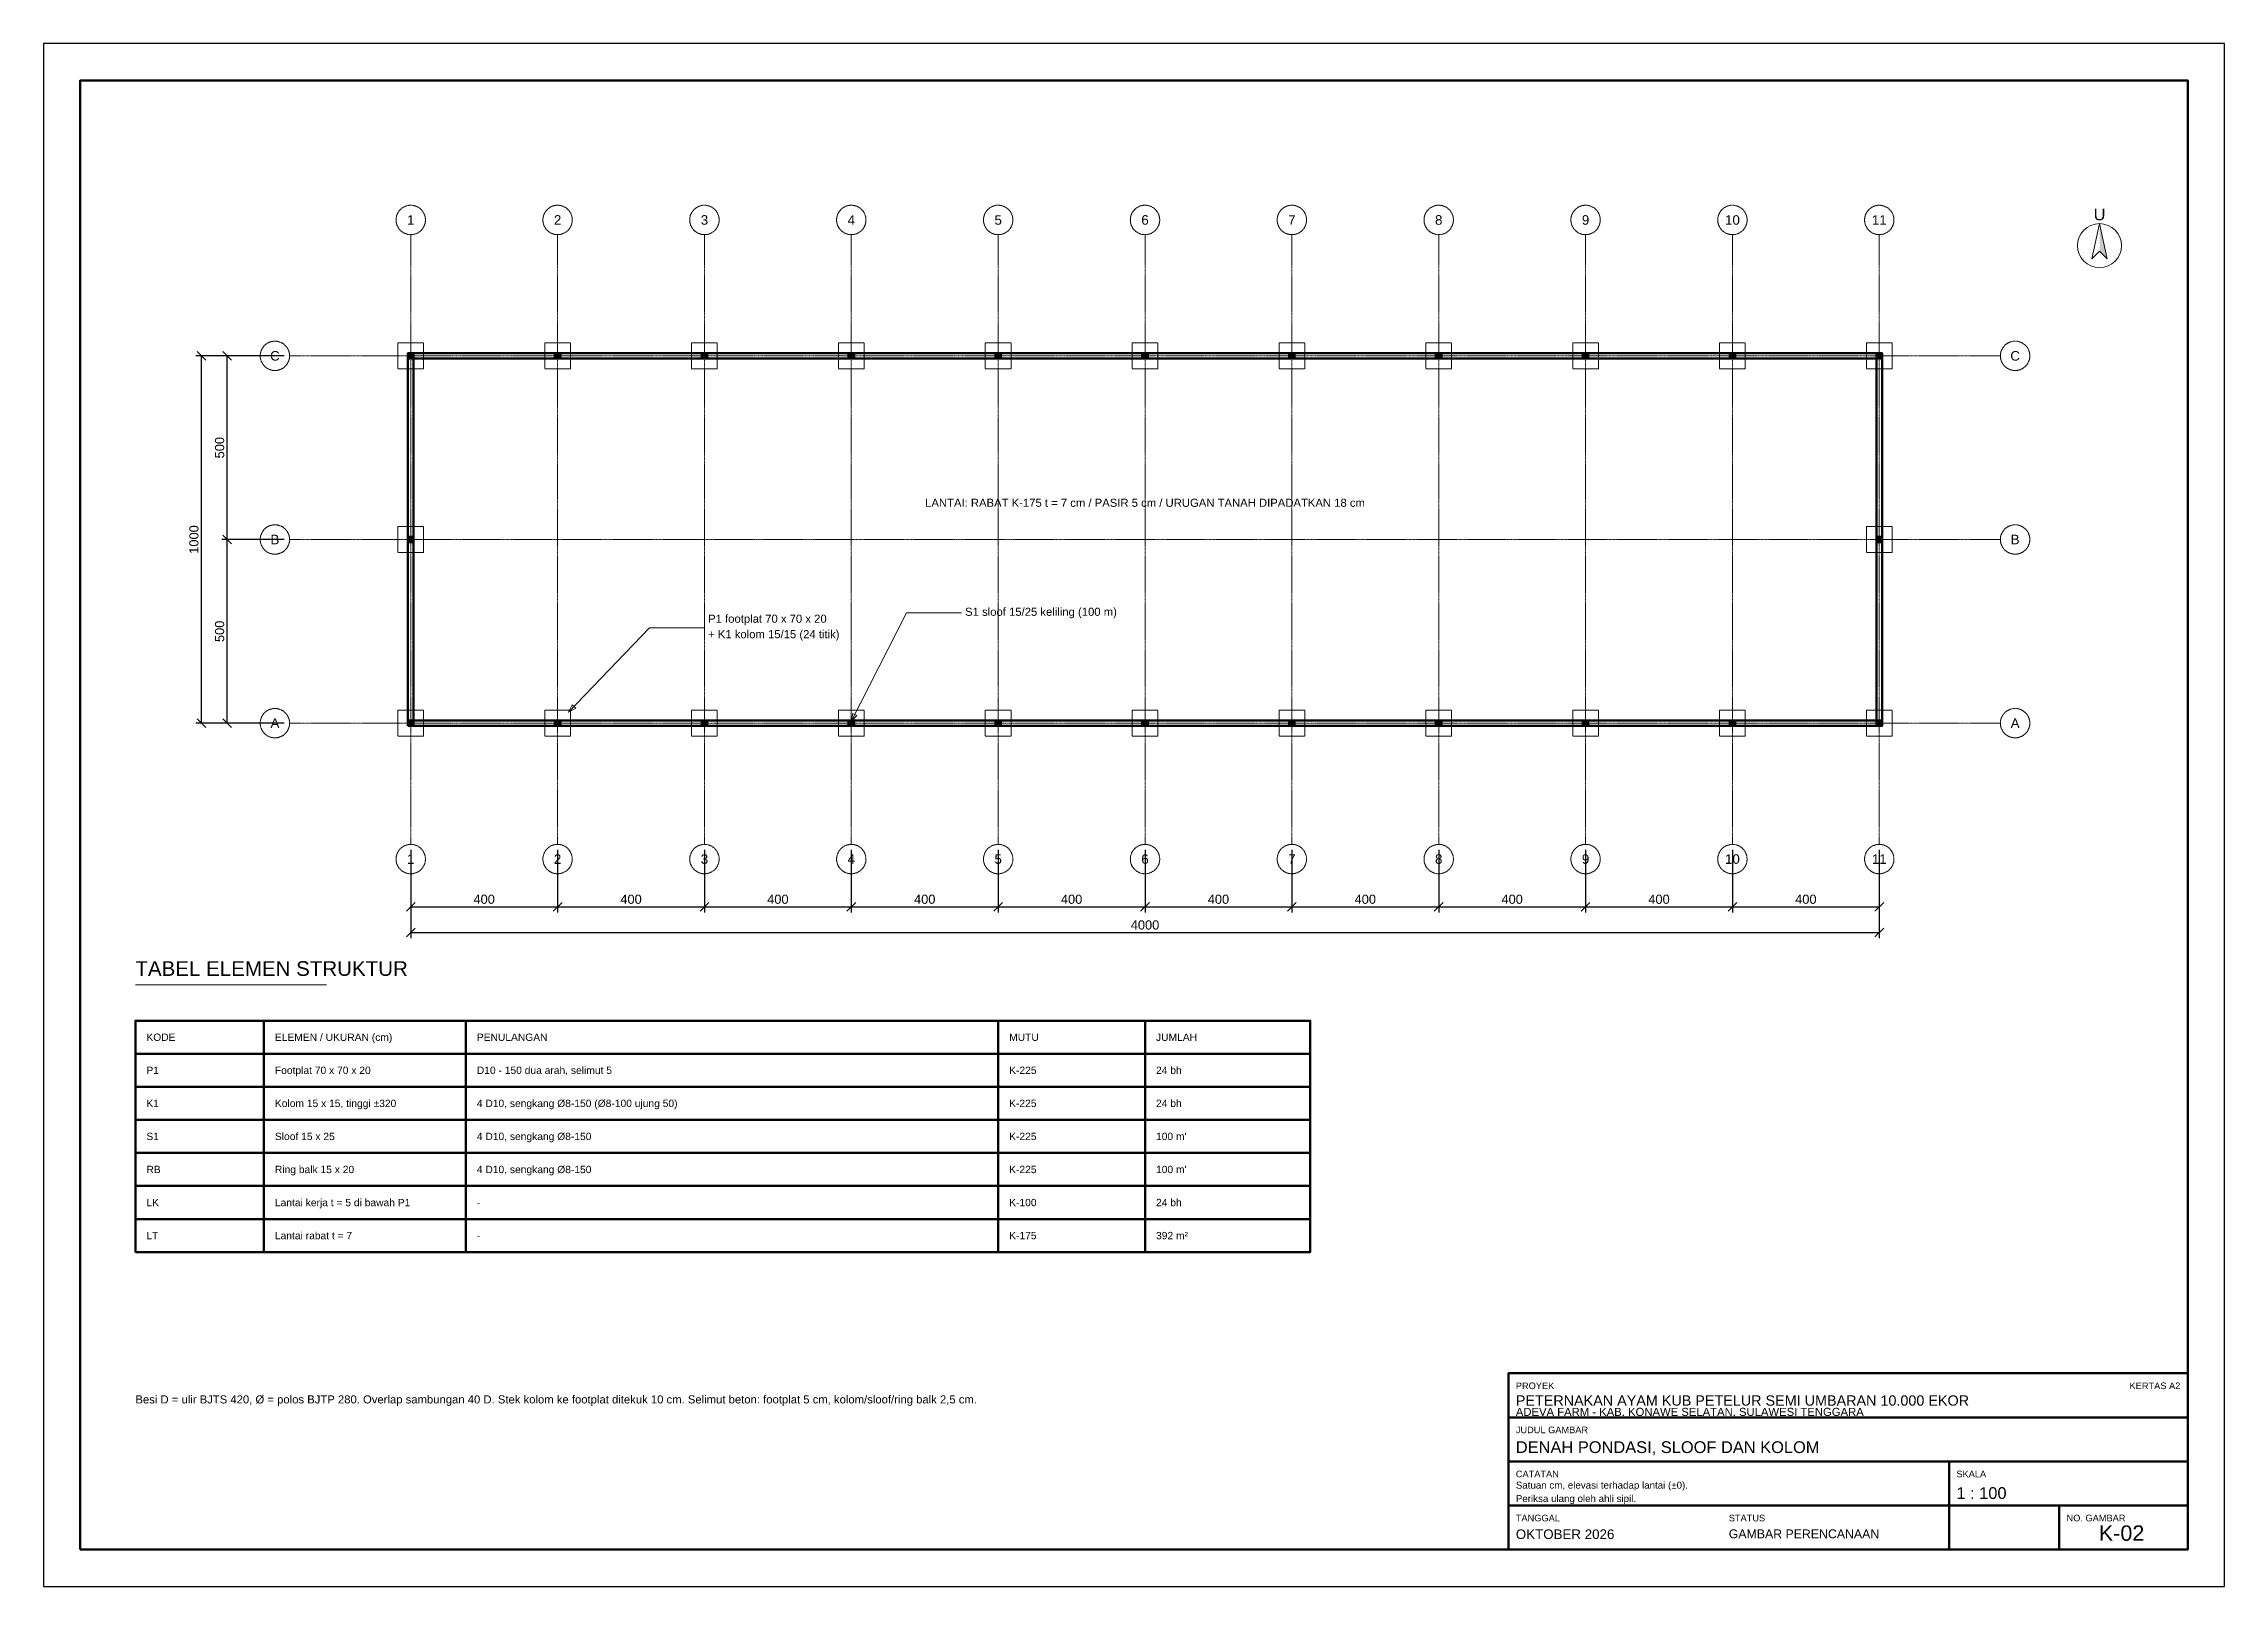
# Model space of a CAD drawing. Header units: centimetres. Extents: x 0 to 31918, y 0 to 4200.
# Drawn here: x 6440 to 12380, y 0 to 4200 of the extents above; entities that cross this region are included whole.
import ezdxf
from ezdxf.enums import TextEntityAlignment as Align

# ---------------------------------------------------------------- set-up
doc = ezdxf.new("R2010")
doc.units = ezdxf.units.CM
doc.linetypes.add('DASHDOT', pattern=[3.556, 2.54, -0.508, 0, -0.508])
doc.linetypes.add('DASHED', pattern=[1.524, 1.27, -0.254])
for name, color, linetype, lineweight in [('A-DIM', 140, 'CONTINUOUS', 13), ('A-FRAME', 7, 'CONTINUOUS', 50), ('A-GRID', 1, 'DASHDOT', 13), ('A-HATCH', 8, 'CONTINUOUS', 9), ('A-STRUKTUR', 7, 'CONTINUOUS', 50), ('A-TEKS', 7, 'CONTINUOUS', 18), ('A-TERSEMBUNYI', 8, 'DASHED', 13)]:
    doc.layers.add(name, color=color, linetype=linetype, lineweight=lineweight)
doc.styles.add('ARIAL', font='arial.ttf')
doc.dimstyles.new('D100', dxfattribs={"dimtxt": 25, "dimasz": 20, "dimexe": 15, "dimexo": 15, "dimgap": 8, "dimtad": 1, "dimdec": 0, "dimtxsty": 'ARIAL', "dimtsz": 12, "dimcen": 2.5, "dimclrd": 140, "dimclre": 140, "dimclrt": 250, "dimazin": 3, "dimtfac": 1, "dimtmove": 0, "dimatfit": 3})

msp = doc.modelspace()

# ---------------------------------------------------------------- texts
at = {"layer": 'A-TEKS', "style": 'ARIAL'}
for s, height, p in [('U', 32, (12040, 3735)), ('1', 26, (7440, 3720)), ('2', 26, (7840, 3720)), ('3', 26, (8240, 3720)), ('4', 26, (8640, 3720)), ('5', 26, (9040, 3720)), ('6', 26, (9440, 3720)), ('7', 26, (9840, 3720)), ('8', 26, (10240, 3720)), ('9', 26, (10640, 3720)), ('10', 26, (11040, 3720)), ('11', 26, (11440, 3720)), ('C', 26, (7070, 3350)), ('C', 26, (11810, 3350)), ('LANTAI: RABAT K-175 t = 7 cm / PASIR 5 cm / URUGAN TANAH DIPADATKAN 18 cm', 22, (9440, 2950)), ('B', 26, (7070, 2850)), ('B', 26, (11810, 2850)), ('A', 26, (7070, 2350)), ('A', 26, (11810, 2350)), ('1', 26, (7440, 1980)), ('2', 26, (7840, 1980)), ('3', 26, (8240, 1980)), ('4', 26, (8640, 1980)), ('5', 26, (9040, 1980)), ('6', 26, (9440, 1980)), ('7', 26, (9840, 1980)), ('8', 26, (10240, 1980)), ('9', 26, (10640, 1980)), ('10', 26, (11040, 1980)), ('11', 26, (11440, 1980)), ('K-02', 42, (12100, 145))]:
    msp.add_text(s, height=height, dxfattribs=at).set_placement(p, align=Align.MIDDLE_CENTER)
msp.add_text('TABEL ELEMEN STRUKTUR', height=40, dxfattribs=at).set_placement((6690, 1650), align=Align.BOTTOM_LEFT)
for s, p in [('KODE', (6720, 1495)), ('ELEMEN / UKURAN (cm)', (7070, 1495)), ('PENULANGAN', (7620, 1495)), ('MUTU', (9070, 1495)), ('JUMLAH', (9470, 1495)), ('P1', (6720, 1405)), ('Footplat 70 x 70 x 20', (7070, 1405)), ('D10 - 150 dua arah, selimut 5', (7620, 1405)), ('K-225', (9070, 1405)), ('24 bh', (9470, 1405)), ('K1', (6720, 1315)), ('Kolom 15 x 15, tinggi ±320', (7070, 1315)), ('4 D10, sengkang Ø8-150 (Ø8-100 ujung 50)', (7620, 1315)), ('K-225', (9070, 1315)), ('24 bh', (9470, 1315)), ('S1', (6720, 1225)), ('Sloof 15 x 25', (7070, 1225)), ('4 D10, sengkang Ø8-150', (7620, 1225)), ('K-225', (9070, 1225)), ("100 m'", (9470, 1225)), ('RB', (6720, 1135)), ('Ring balk 15 x 20', (7070, 1135)), ('4 D10, sengkang Ø8-150', (7620, 1135)), ('K-225', (9070, 1135)), ("100 m'", (9470, 1135)), ('LK', (6720, 1045)), ('Lantai kerja t = 5 di bawah P1', (7070, 1045)), ('-', (7620, 1045)), ('K-100', (9070, 1045)), ('24 bh', (9470, 1045)), ('LT', (6720, 955)), ('Lantai rabat t = 7', (7070, 955)), ('-', (7620, 955)), ('K-175', (9070, 955)), ('392 m²', (9470, 955))]:
    msp.add_text(s, height=20, dxfattribs=at).set_placement(p, align=Align.MIDDLE_LEFT)
for s, height, p in [('PROYEK', 18, (10450, 555)), ('ADEVA FARM - KAB. KONAWE SELATAN, SULAWESI TENGGARA', 22, (10450, 486)), ('PETERNAKAN AYAM KUB PETELUR SEMI UMBARAN 10.000 EKOR', 28, (10450, 520)), ('JUDUL GAMBAR', 18, (10450, 435)), ('DENAH PONDASI, SLOOF DAN KOLOM', 32, (10450, 395)), ('CATATAN', 18, (10450, 315)), ('SKALA', 18, (11650, 315)), ('1 : 100', 32, (11650, 270)), ('TANGGAL', 18, (10450, 195)), ('STATUS', 18, (11030, 195)), ('NO. GAMBAR', 18, (11950, 195)), ('OKTOBER 2026', 26, (10450, 155)), ('GAMBAR PERENCANAAN', 24, (11030, 155))]:
    msp.add_text(s, height=height, dxfattribs=at).set_placement(p, align=Align.TOP_LEFT)
msp.add_text('KERTAS A2', height=18, dxfattribs=at).set_placement((12260, 555), align=Align.TOP_RIGHT)
at = {"layer": 'A-TEKS', "line_spacing_factor": 1.15, "style": 'ARIAL'}
for s, insert, char_height, attachment_point in [('P1 footplat 70 x 70 x 20\\P+ K1 kolom 15/15 (24 titik)', (8250, 2610), 22, 4), ('S1 sloof 15/25 keliling (100 m)', (8950, 2650), 22, 4), ('Satuan cm, elevasi terhadap lantai (±0).\\PPeriksa ulang oleh ahli sipil.', (10450, 285), 19, 1)]:
    msp.add_mtext(s, dxfattribs=dict(at, insert=insert, char_height=char_height, attachment_point=attachment_point))
at = {"layer": 'A-TEKS', "insert": (6690, 520), "char_height": 22, "width": 3300, "attachment_point": 1, "line_spacing_factor": 1.15, "style": 'ARIAL'}
msp.add_mtext('Besi D = ulir BJTS 420, Ø = polos BJTP 280. Overlap sambungan 40 D. Stek kolom ke footplat ditekuk 10 cm. Selimut beton: footplat 5 cm, kolom/sloof/ring balk 2,5 cm.', dxfattribs=at)

# ---------------------------------------------------------------- dimensions: what is measured, and where the dimension line sits
at = {"layer": 'A-DIM'}
for base, p1, p2 in [((6870, 2350), (7110, 2350), (7110, 3350)), ((6940, 2850), (7110, 2850), (7110, 3350)), ((6940, 2350), (7110, 2350), (7110, 2850))]:
    msp.add_linear_dim(base=base, p1=p1, p2=p2, angle=90, dimstyle='D100', dxfattribs=at).render()
for base, p1, p2 in [((7440, 1850), (7440, 2020), (7840, 2020)), ((7440, 1780), (7440, 2020), (11440, 2020)), ((7840, 1850), (7840, 2020), (8240, 2020)), ((8240, 1850), (8240, 2020), (8640, 2020)), ((8640, 1850), (8640, 2020), (9040, 2020)), ((9040, 1850), (9040, 2020), (9440, 2020)), ((9440, 1850), (9440, 2020), (9840, 2020)), ((9840, 1850), (9840, 2020), (10240, 2020)), ((10240, 1850), (10240, 2020), (10640, 2020)), ((10640, 1850), (10640, 2020), (11040, 2020)), ((11040, 1850), (11040, 2020), (11440, 2020))]:
    msp.add_linear_dim(base=base, p1=p1, p2=p2, dimstyle='D100', dxfattribs=at).render()

# ---------------------------------------------------------------- hatches: boundary and pattern name
at = {"layer": 'A-HATCH'}
h = msp.add_hatch(color=7, dxfattribs=at)
h.dxf.hatch_style = 1
h.paths.add_polyline_path([(12040, 3710), (12040, 3635), (12061, 3614)])
h = msp.add_hatch(color=8, dxfattribs=at)
h.dxf.hatch_style = 1
h.paths.add_polyline_path([(7432.5, 3342.5), (7447.5, 3342.5), (7447.5, 3357.5), (7432.5, 3357.5)])
h = msp.add_hatch(color=8, dxfattribs=at)
h.dxf.hatch_style = 1
h.paths.add_polyline_path([(7832.5, 3342.5), (7847.5, 3342.5), (7847.5, 3357.5), (7832.5, 3357.5)])
h = msp.add_hatch(color=8, dxfattribs=at)
h.dxf.hatch_style = 1
h.paths.add_polyline_path([(8232.5, 3342.5), (8247.5, 3342.5), (8247.5, 3357.5), (8232.5, 3357.5)])
h = msp.add_hatch(color=8, dxfattribs=at)
h.dxf.hatch_style = 1
h.paths.add_polyline_path([(8632.5, 3342.5), (8647.5, 3342.5), (8647.5, 3357.5), (8632.5, 3357.5)])
h = msp.add_hatch(color=8, dxfattribs=at)
h.dxf.hatch_style = 1
h.paths.add_polyline_path([(9032.5, 3342.5), (9047.5, 3342.5), (9047.5, 3357.5), (9032.5, 3357.5)])
h = msp.add_hatch(color=8, dxfattribs=at)
h.dxf.hatch_style = 1
h.paths.add_polyline_path([(9432.5, 3342.5), (9447.5, 3342.5), (9447.5, 3357.5), (9432.5, 3357.5)])
h = msp.add_hatch(color=8, dxfattribs=at)
h.dxf.hatch_style = 1
h.paths.add_polyline_path([(9832.5, 3342.5), (9847.5, 3342.5), (9847.5, 3357.5), (9832.5, 3357.5)])
h = msp.add_hatch(color=8, dxfattribs=at)
h.dxf.hatch_style = 1
h.paths.add_polyline_path([(10232.5, 3342.5), (10247.5, 3342.5), (10247.5, 3357.5), (10232.5, 3357.5)])
h = msp.add_hatch(color=8, dxfattribs=at)
h.dxf.hatch_style = 1
h.paths.add_polyline_path([(10632.5, 3342.5), (10647.5, 3342.5), (10647.5, 3357.5), (10632.5, 3357.5)])
h = msp.add_hatch(color=8, dxfattribs=at)
h.dxf.hatch_style = 1
h.paths.add_polyline_path([(11032.5, 3342.5), (11047.5, 3342.5), (11047.5, 3357.5), (11032.5, 3357.5)])
h = msp.add_hatch(color=8, dxfattribs=at)
h.dxf.hatch_style = 1
h.paths.add_polyline_path([(11432.5, 3342.5), (11447.5, 3342.5), (11447.5, 3357.5), (11432.5, 3357.5)])
h = msp.add_hatch(color=8, dxfattribs=at)
h.dxf.hatch_style = 1
h.paths.add_polyline_path([(7432.5, 2842.5), (7447.5, 2842.5), (7447.5, 2857.5), (7432.5, 2857.5)])
h = msp.add_hatch(color=8, dxfattribs=at)
h.dxf.hatch_style = 1
h.paths.add_polyline_path([(11432.5, 2842.5), (11447.5, 2842.5), (11447.5, 2857.5), (11432.5, 2857.5)])
h = msp.add_hatch(color=8, dxfattribs=at)
h.dxf.hatch_style = 1
h.paths.add_polyline_path([(7432.5, 2342.5), (7447.5, 2342.5), (7447.5, 2357.5), (7432.5, 2357.5)])
h = msp.add_hatch(color=8, dxfattribs=at)
h.dxf.hatch_style = 1
h.paths.add_polyline_path([(7832.5, 2342.5), (7847.5, 2342.5), (7847.5, 2357.5), (7832.5, 2357.5)])
h = msp.add_hatch(color=8, dxfattribs=at)
h.dxf.hatch_style = 1
h.paths.add_polyline_path([(8232.5, 2342.5), (8247.5, 2342.5), (8247.5, 2357.5), (8232.5, 2357.5)])
h = msp.add_hatch(color=8, dxfattribs=at)
h.dxf.hatch_style = 1
h.paths.add_polyline_path([(8632.5, 2342.5), (8647.5, 2342.5), (8647.5, 2357.5), (8632.5, 2357.5)])
h = msp.add_hatch(color=8, dxfattribs=at)
h.dxf.hatch_style = 1
h.paths.add_polyline_path([(9032.5, 2342.5), (9047.5, 2342.5), (9047.5, 2357.5), (9032.5, 2357.5)])
h = msp.add_hatch(color=8, dxfattribs=at)
h.dxf.hatch_style = 1
h.paths.add_polyline_path([(9432.5, 2342.5), (9447.5, 2342.5), (9447.5, 2357.5), (9432.5, 2357.5)])
h = msp.add_hatch(color=8, dxfattribs=at)
h.dxf.hatch_style = 1
h.paths.add_polyline_path([(9832.5, 2342.5), (9847.5, 2342.5), (9847.5, 2357.5), (9832.5, 2357.5)])
h = msp.add_hatch(color=8, dxfattribs=at)
h.dxf.hatch_style = 1
h.paths.add_polyline_path([(10232.5, 2342.5), (10247.5, 2342.5), (10247.5, 2357.5), (10232.5, 2357.5)])
h = msp.add_hatch(color=8, dxfattribs=at)
h.dxf.hatch_style = 1
h.paths.add_polyline_path([(10632.5, 2342.5), (10647.5, 2342.5), (10647.5, 2357.5), (10632.5, 2357.5)])
h = msp.add_hatch(color=8, dxfattribs=at)
h.dxf.hatch_style = 1
h.paths.add_polyline_path([(11032.5, 2342.5), (11047.5, 2342.5), (11047.5, 2357.5), (11032.5, 2357.5)])
h = msp.add_hatch(color=8, dxfattribs=at)
h.dxf.hatch_style = 1
h.paths.add_polyline_path([(11432.5, 2342.5), (11447.5, 2342.5), (11447.5, 2357.5), (11432.5, 2357.5)])

# ---------------------------------------------------------------- linework, layer by layer
at = {"layer": 'A-DIM'}
for points in [[(8640, 2355), (8790, 2650), (8940, 2650)], [(7870, 2380), (8090, 2610), (8240, 2610)]]:
    msp.add_lwpolyline(points, dxfattribs=at)
for points in [[(7870, 2380), (7889.23, 2390.69), (7879.83, 2399.68)], [(8640, 2355), (8655.32, 2370.79), (8643.73, 2376.68)]]:
    msp.add_lwpolyline(points, close=True, dxfattribs=at)
at = {"layer": 'A-FRAME'}
for p, q in [((7040, 910), (7040, 1540)), ((7590, 910), (7590, 1540)), ((9040, 910), (9040, 1540)), ((9440, 910), (9440, 1540)), ((6690, 1450), (9890, 1450)), ((6690, 1360), (9890, 1360)), ((6690, 1270), (9890, 1270)), ((6690, 1180), (9890, 1180)), ((6690, 1090), (9890, 1090)), ((6690, 1000), (9890, 1000)), ((6690, 910), (9890, 910)), ((10430, 460), (12280, 460)), ((10430, 340), (12280, 340)), ((11630, 100), (11630, 340)), ((10430, 220), (12280, 220)), ((11930, 100), (11930, 220))]:
    msp.add_line(p, q, dxfattribs=at)
at = {"layer": 'A-FRAME', "lineweight": 25}
msp.add_lwpolyline([(6440, 0), (12380, 0), (12380, 4200), (6440, 4200)], close=True, dxfattribs=at)
at = {"layer": 'A-FRAME'}
for points in [[(6540, 100), (12280, 100), (12280, 4100), (6540, 4100)], [(6690, 910), (9890, 910), (9890, 1540), (6690, 1540)], [(10430, 100), (12280, 100), (12280, 580), (10430, 580)]]:
    msp.add_lwpolyline(points, close=True, dxfattribs=at)
at = {"layer": 'A-GRID'}
for p, q in [((7440, 2020), (7440, 3680)), ((7840, 2020), (7840, 3680)), ((8240, 2020), (8240, 3680)), ((8640, 2020), (8640, 3680)), ((9040, 2020), (9040, 3680)), ((9440, 2020), (9440, 3680)), ((9840, 2020), (9840, 3680)), ((10240, 2020), (10240, 3680)), ((10640, 2020), (10640, 3680)), ((11040, 2020), (11040, 3680)), ((11440, 2020), (11440, 3680)), ((7110, 3350), (11770, 3350)), ((7110, 2850), (11770, 2850)), ((7110, 2350), (11770, 2350))]:
    msp.add_line(p, q, dxfattribs=at)
for centre in [(7440, 3720), (7840, 3720), (8240, 3720), (8640, 3720), (9040, 3720), (9440, 3720), (9840, 3720), (10240, 3720), (10640, 3720), (11040, 3720), (11440, 3720), (7070, 3350), (11810, 3350), (7070, 2850), (11810, 2850), (7070, 2350), (11810, 2350), (7440, 1980), (7840, 1980), (8240, 1980), (8640, 1980), (9040, 1980), (9440, 1980), (9840, 1980), (10240, 1980), (10640, 1980), (11040, 1980), (11440, 1980)]:
    msp.add_circle(centre, 40, dxfattribs=at)
at = {"layer": 'A-STRUKTUR'}
for points in [[(7432.5, 2342.5), (11447.5, 2342.5), (11447.5, 3357.5), (7432.5, 3357.5)], [(7432.5, 3342.5), (7447.5, 3342.5), (7447.5, 3357.5), (7432.5, 3357.5)], [(7447.5, 2357.5), (11432.5, 2357.5), (11432.5, 3342.5), (7447.5, 3342.5)], [(7832.5, 3342.5), (7847.5, 3342.5), (7847.5, 3357.5), (7832.5, 3357.5)], [(8232.5, 3342.5), (8247.5, 3342.5), (8247.5, 3357.5), (8232.5, 3357.5)], [(8632.5, 3342.5), (8647.5, 3342.5), (8647.5, 3357.5), (8632.5, 3357.5)], [(9032.5, 3342.5), (9047.5, 3342.5), (9047.5, 3357.5), (9032.5, 3357.5)], [(9432.5, 3342.5), (9447.5, 3342.5), (9447.5, 3357.5), (9432.5, 3357.5)], [(9832.5, 3342.5), (9847.5, 3342.5), (9847.5, 3357.5), (9832.5, 3357.5)], [(10232.5, 3342.5), (10247.5, 3342.5), (10247.5, 3357.5), (10232.5, 3357.5)], [(10632.5, 3342.5), (10647.5, 3342.5), (10647.5, 3357.5), (10632.5, 3357.5)], [(11032.5, 3342.5), (11047.5, 3342.5), (11047.5, 3357.5), (11032.5, 3357.5)], [(11432.5, 3342.5), (11447.5, 3342.5), (11447.5, 3357.5), (11432.5, 3357.5)], [(7432.5, 2842.5), (7447.5, 2842.5), (7447.5, 2857.5), (7432.5, 2857.5)], [(11432.5, 2842.5), (11447.5, 2842.5), (11447.5, 2857.5), (11432.5, 2857.5)], [(7432.5, 2342.5), (7447.5, 2342.5), (7447.5, 2357.5), (7432.5, 2357.5)], [(7832.5, 2342.5), (7847.5, 2342.5), (7847.5, 2357.5), (7832.5, 2357.5)], [(8232.5, 2342.5), (8247.5, 2342.5), (8247.5, 2357.5), (8232.5, 2357.5)], [(8632.5, 2342.5), (8647.5, 2342.5), (8647.5, 2357.5), (8632.5, 2357.5)], [(9032.5, 2342.5), (9047.5, 2342.5), (9047.5, 2357.5), (9032.5, 2357.5)], [(9432.5, 2342.5), (9447.5, 2342.5), (9447.5, 2357.5), (9432.5, 2357.5)], [(9832.5, 2342.5), (9847.5, 2342.5), (9847.5, 2357.5), (9832.5, 2357.5)], [(10232.5, 2342.5), (10247.5, 2342.5), (10247.5, 2357.5), (10232.5, 2357.5)], [(10632.5, 2342.5), (10647.5, 2342.5), (10647.5, 2357.5), (10632.5, 2357.5)], [(11032.5, 2342.5), (11047.5, 2342.5), (11047.5, 2357.5), (11032.5, 2357.5)], [(11432.5, 2342.5), (11447.5, 2342.5), (11447.5, 2357.5), (11432.5, 2357.5)]]:
    msp.add_lwpolyline(points, close=True, dxfattribs=at)
at = {"layer": 'A-TEKS'}
msp.add_line((6690, 1638), (7210.8, 1638), dxfattribs=at)
msp.add_lwpolyline([(12040, 3710), (12019, 3614), (12040, 3635), (12061, 3614)], close=True, dxfattribs=at)
msp.add_circle((12040, 3650), 60, dxfattribs=at)
at = {"layer": 'A-TERSEMBUNYI'}
for points in [[(7405, 3315), (7475, 3315), (7475, 3385), (7405, 3385)], [(7805, 3315), (7875, 3315), (7875, 3385), (7805, 3385)], [(8205, 3315), (8275, 3315), (8275, 3385), (8205, 3385)], [(8605, 3315), (8675, 3315), (8675, 3385), (8605, 3385)], [(9005, 3315), (9075, 3315), (9075, 3385), (9005, 3385)], [(9405, 3315), (9475, 3315), (9475, 3385), (9405, 3385)], [(9805, 3315), (9875, 3315), (9875, 3385), (9805, 3385)], [(10205, 3315), (10275, 3315), (10275, 3385), (10205, 3385)], [(10605, 3315), (10675, 3315), (10675, 3385), (10605, 3385)], [(11005, 3315), (11075, 3315), (11075, 3385), (11005, 3385)], [(11405, 3315), (11475, 3315), (11475, 3385), (11405, 3385)], [(7405, 2815), (7475, 2815), (7475, 2885), (7405, 2885)], [(11405, 2815), (11475, 2815), (11475, 2885), (11405, 2885)], [(7405, 2315), (7475, 2315), (7475, 2385), (7405, 2385)], [(7805, 2315), (7875, 2315), (7875, 2385), (7805, 2385)], [(8205, 2315), (8275, 2315), (8275, 2385), (8205, 2385)], [(8605, 2315), (8675, 2315), (8675, 2385), (8605, 2385)], [(9005, 2315), (9075, 2315), (9075, 2385), (9005, 2385)], [(9405, 2315), (9475, 2315), (9475, 2385), (9405, 2385)], [(9805, 2315), (9875, 2315), (9875, 2385), (9805, 2385)], [(10205, 2315), (10275, 2315), (10275, 2385), (10205, 2385)], [(10605, 2315), (10675, 2315), (10675, 2385), (10605, 2385)], [(11005, 2315), (11075, 2315), (11075, 2385), (11005, 2385)], [(11405, 2315), (11475, 2315), (11475, 2385), (11405, 2385)]]:
    msp.add_lwpolyline(points, close=True, dxfattribs=at)

msp.set_redraw_order([(e.dxf.handle, doc.entitydb.next_handle()) for e in msp.query("TEXT MTEXT ATTDEF DIMENSION ARC_DIMENSION")])  # texts and dimensions are drawn at this point

doc.saveas('drawing.dxf')
